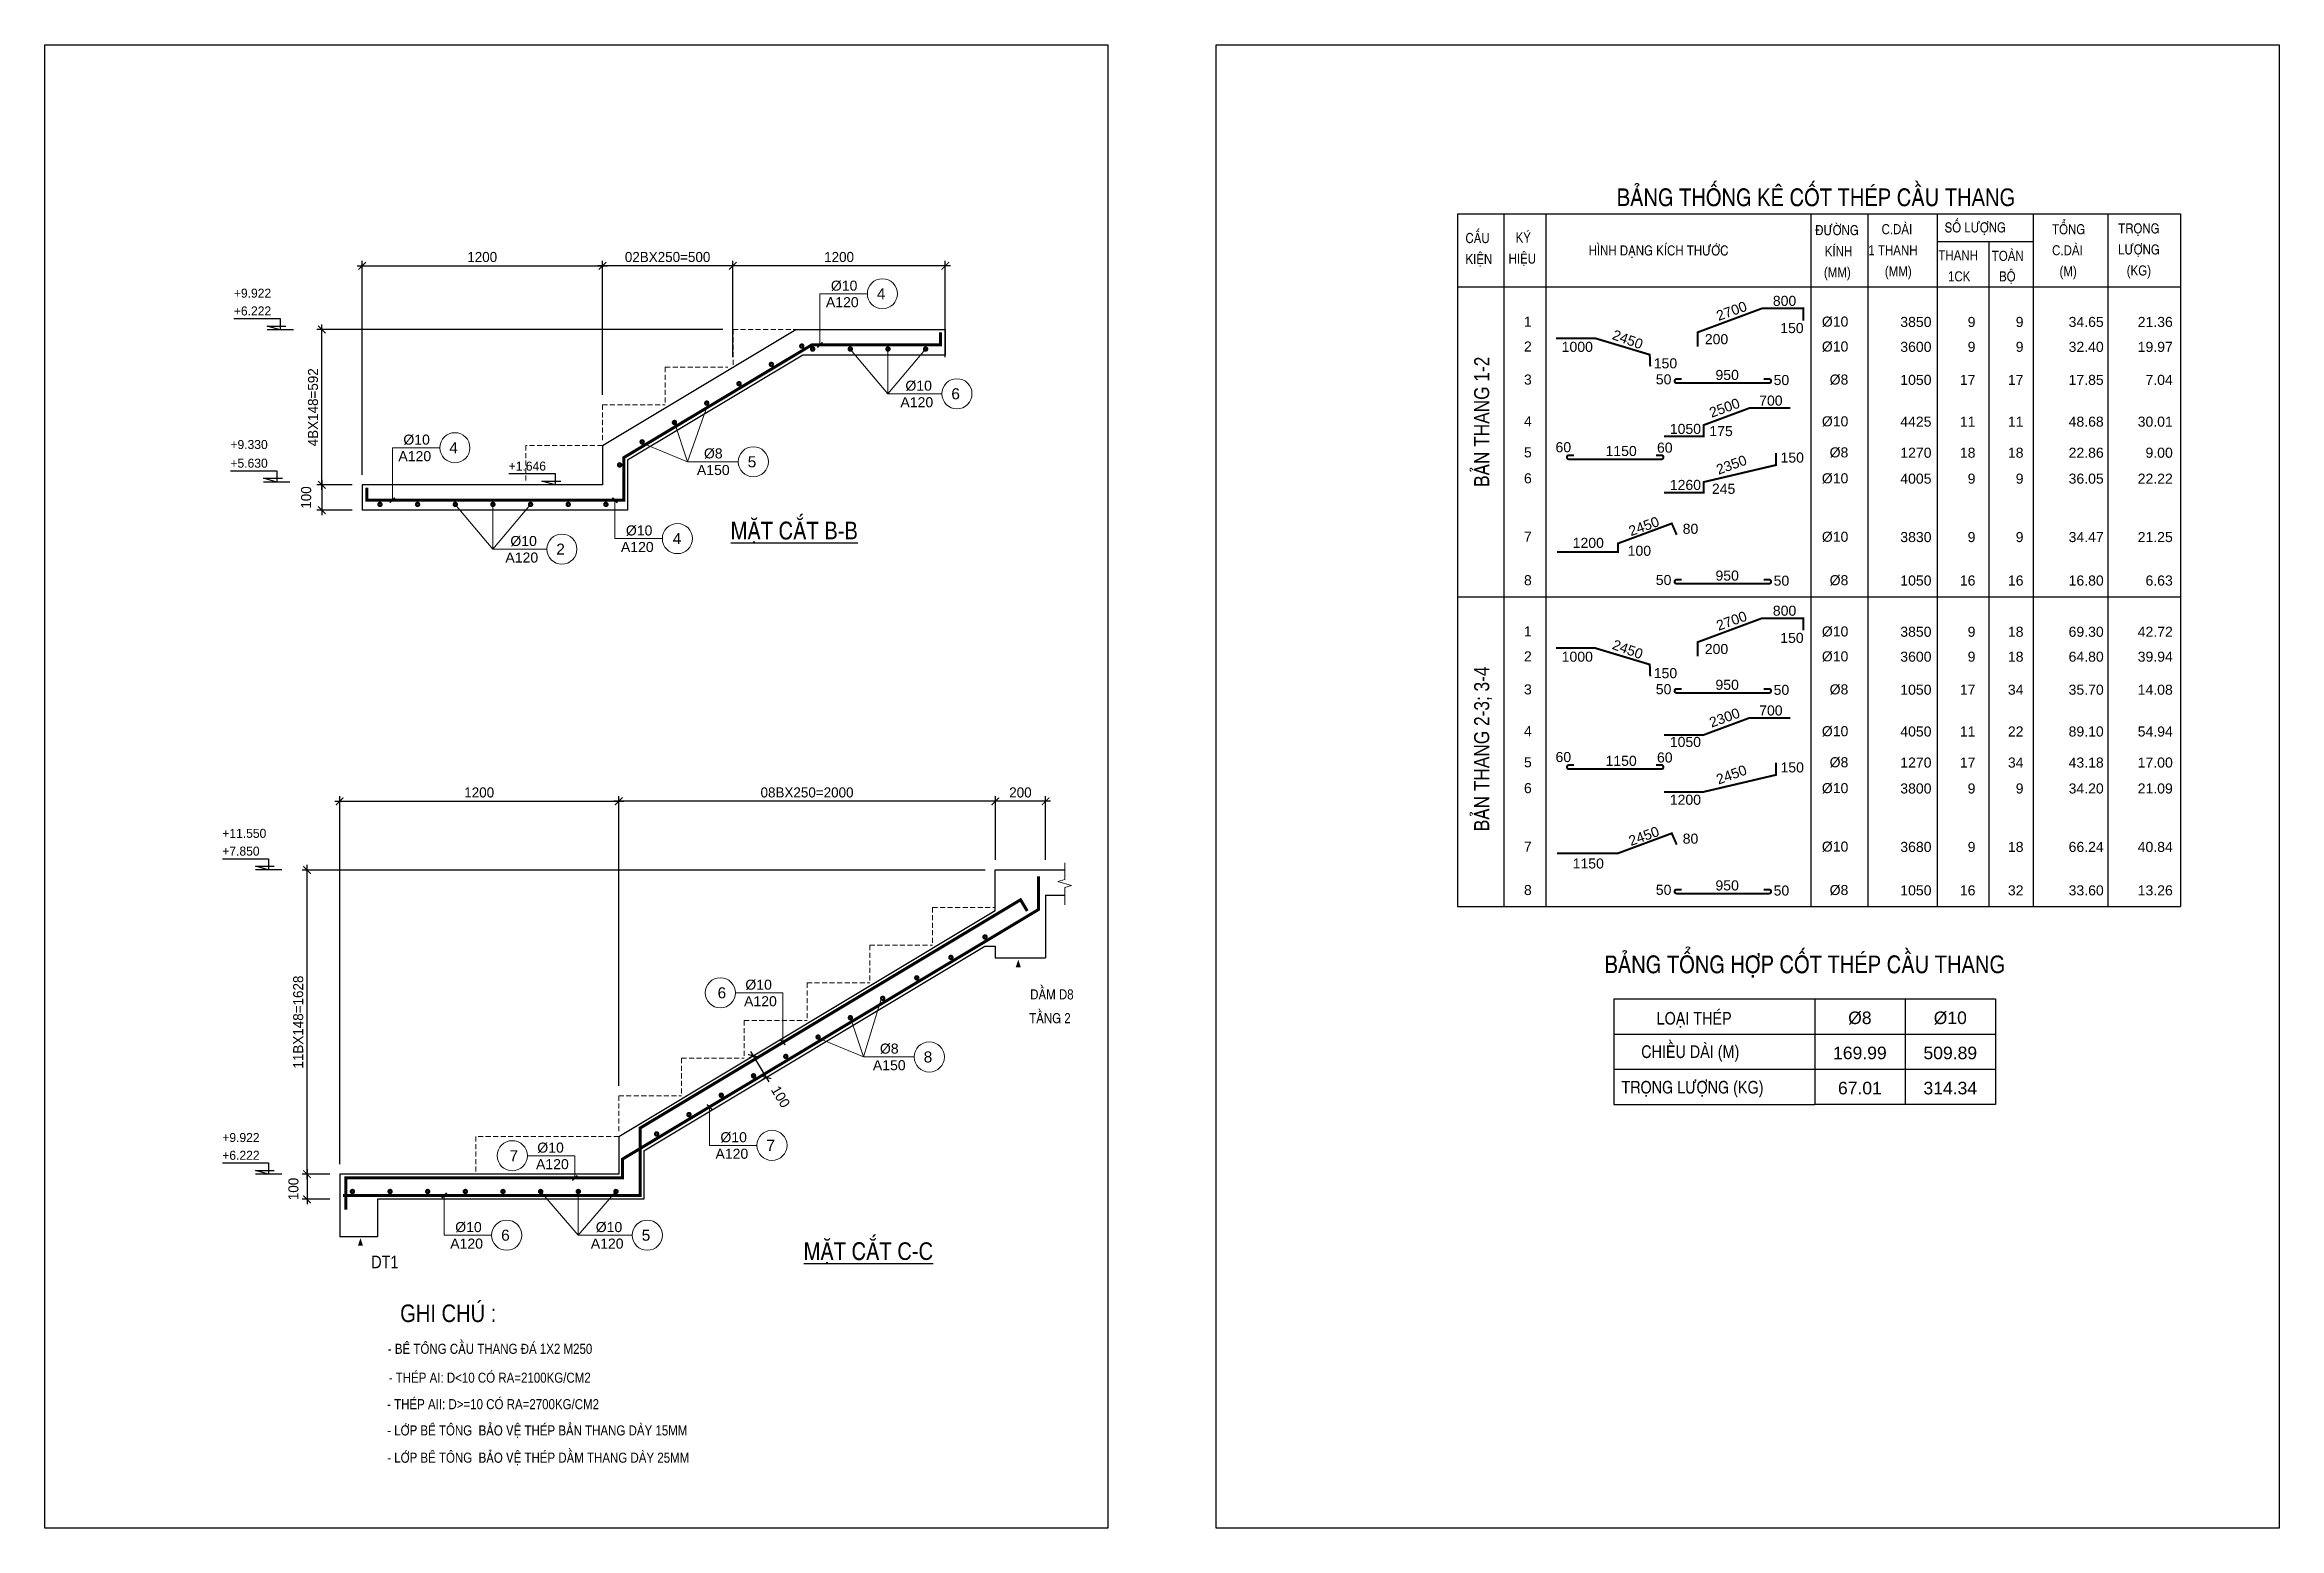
# Model space of a CAD drawing. Header units: millimetres. Extents: x -559287 to -299624, y 2351330 to 2655682.
# Drawn here: x -452143 to -407640, y 2351330 to 2380879 of the extents above; entities that cross this region are included whole.
import ezdxf
from ezdxf.enums import TextEntityAlignment as Align

# ---------------------------------------------------------------- set-up
doc = ezdxf.new("R2010")
doc.units = ezdxf.units.MM
doc.header["$LTSCALE"] = 10
doc.linetypes.add('HIDDENX2', pattern=[0.75, 0.5, -0.25])
doc.layers.get('0').update_dxf_attribs({"lineweight": 20})
doc.layers.get('Defpoints').update_dxf_attribs({"lineweight": 20})
for name, color, linetype, lineweight in [('Dim', 251, 'Continuous', 15), ('Net khuat', 76, 'HIDDENX2', 15), ('Net manh', 8, 'Continuous', 13), ('Net thay', 4, 'Continuous', 25), ('Text', 54, 'Continuous', 25), ('Thep dai', 2, 'Continuous', 50), ('Thep doc', 140, 'Continuous', 60), ('TKTHEP', 54, 'Continuous', 25)]:
    doc.layers.add(name, color=color, linetype=linetype, lineweight=lineweight)
doc.layers.add('ththep', color=3, linetype='Continuous')
doc.styles.add('IN-NHO', font='VHELVEN.TTF', dxfattribs={"height": 200})
doc.styles.add('NGHIA5', font='arial_0.ttf', dxfattribs={"height": 180})
doc.styles.get("Standard").update_dxf_attribs({"font": 'nghia5.shx', "height": 200})
doc.styles.add('STYLE1-S1', font='VHARIALN.TTF')
doc.dimstyles.new('dim20', dxfattribs={"dimscale": 100, "dimtxt": 200, "dimasz": 1.5, "dimexe": 1, "dimexo": 2, "dimgap": 0.75, "dimtad": 1, "dimdec": 0, "dimlfac": 0.2, "dimzin": 0, "dimdsep": 46, "dimtxsty": 'Standard', "dimblk1": 'ARCHTICK', "dimblk2": 'ARCHTICK', "dimsah": 1, "dimcen": 0.09, "dimdle": 1, "dimclrd": 256, "dimclre": 256, "dimclrt": 54, "dimadec": 0, "dimazin": 0, "dimtfac": 1, "dimtdec": 0, "dimtofl": 0, "dimtmove": 2, "dimatfit": 3, "dimfxl": 0, "dimtolj": 1, "dimtzin": 0, "dimarcsym": 0})

msp = doc.modelspace()

# ---------------------------------------------------------------- texts
at = {"layer": 'Text', "style": 'STYLE1-S1'}
for s, p in [('B¶NG thèng kª cèt THÐP CÇU THANG', (-412899.8, 2377664.9)), ('B¶NG tæng hîp cèt THÐP cÇu thang', (-413100.4, 2362387.5))]:
    msp.add_text(s, height=350, dxfattribs=at).set_placement(p, align=Align.RIGHT)
at = {"layer": 'Text', "ltscale": 3, "style": 'NGHIA5'}
for s, p in [('%%C10', (-436222.1, 2375979.6, 38210.7)), ('A120', (-436258.8, 2375650.2, 38210.7)), ('A120', (-434774.8, 2373658, 38210.7)), ('%%C10', (-434738.1, 2373987.5, 38210.7)), ('%%C10', (-444736.4, 2372913.2, 38136.3)), ('A120', (-444773.1, 2372583.7, 38136.3)), ('A150', (-438827.9, 2372307.5)), ('%%C8', (-438827.9, 2372638.5)), ('%%C10', (-440304.8, 2371103.9, 38136.3)), ('A120', (-442642.2, 2370564.1, 38136.3)), ('%%C10', (-442605.5, 2370893.6, 38136.3)), ('A120', (-440341.5, 2370774.4, 38136.3)), ('%%C10', (-437925.5, 2362057)), ('A120', (-437888.8, 2361727.5)), ('%%C8', (-435323.5, 2360784.1, 38136.3)), ('A150', (-435323.5, 2360453.1, 38136.3)), ('%%C10', (-438421.8, 2359019.1, 38136.3)), ('A120', (-442032.3, 2358482.4)), ('%%C10', (-442069, 2358811.9)), ('A120', (-438458.5, 2358689.6, 38136.3)), ('%%C10', (-443704, 2357229.6, 38136.3)), ('%%C10', (-440904.7, 2357229.6, 38136.3)), ('A120', (-443740.7, 2356900.1, 38136.3)), ('A120', (-440941.4, 2356900.1, 38136.3))]:
    msp.add_text(s, height=200, dxfattribs=at).set_placement(p, align=Align.CENTER)
at = {"layer": 'Text', "style": 'IN-NHO'}
for s, p in [('4', (-435485.8, 2375917.6, 38210.7)), ('6', (-434001.8, 2373925.5, 38210.7)), ('4', (-444000.1, 2372851.2, 38136.3)), ('5', (-438056.6, 2372571.5)), ('4', (-439550.1, 2371041.9, 38136.3)), ('2', (-441869.2, 2370831.6, 38136.3)), ('6', (-438657.3, 2361995)), ('8', (-434552.2, 2360717.1, 38136.3)), ('7', (-442800.8, 2358749.9)), ('7', (-437685.5, 2358957.1, 38136.3)), ('6', (-442967.7, 2357167.6, 38136.3)), ('5', (-440168.4, 2357167.6, 38136.3))]:
    msp.add_text(s, height=220, dxfattribs=at).set_placement(p, align=Align.MIDDLE_CENTER)
at = {"layer": 'Text', "style": 'STYLE1-S1'}
for s, p in [('b¶n thang 1-2', (-423375.1, 2374664.5)), ('b¶n thang 2-3; 3-4', (-423375.1, 2368493.5))]:
    msp.add_text(s, height=300, rotation=90, dxfattribs=at).set_placement(p, align=Align.RIGHT)
for s, height, p in [('%%UmÆt c¾t b-b', 350, (-438481.9, 2371026.9, -38136.3)), ('%%UmÆt c¾t c-c', 350, (-437028.2, 2356674.8, -38136.3)), ('dt1', 250, (-445639.6, 2356509.8, 38136.3)), ('ghi chó :', 350, (-445064.3, 2355437.1, -38136.3))]:
    msp.add_text(s, height=height, dxfattribs=at).set_placement(p)
at = {"layer": 'Text', "ltscale": 3, "style": 'STYLE1-S1'}
for s, p in [('dÇm d8', (-432516.2, 2361863.8)), ('tÇng 2', (-432536.2, 2361390.3)), ('- bª t«ng cÇu thang §¸ 1x2 m250', (-445309.4, 2354804.5)), ('- thÐp ai: d<10 cã rA=2100kg/cm2', (-445292.6, 2354229.6)), ('- thÐp aii: d>=10 cã rA=2700kg/cm2', (-445324.3, 2353702.2)), ('- líp bª t«ng  b¶o vÖ thÐp b¶n thang dµy 15mm', (-445321.6, 2353179.4)), ('- líp bª t«ng  b¶o vÖ thÐp dÇm thang dµy 25mm', (-445321.6, 2352636.3))]:
    msp.add_text(s, height=200, dxfattribs=at).set_placement(p)
at = {"layer": 'ththep', "style": 'STYLE1-S1'}
for s, p in [('lo¹i thÐp', (-420040.4, 2361362.7)), ('chiÒu dµi (M)', (-420347.6, 2360698.3)), ('träng l\xadîng (kG)', (-420742.4, 2359990))]:
    msp.add_text(s, height=250, dxfattribs=at).set_placement(p)
at = {"layer": 'ththep', "style": 'NGHIA5'}
for s, p in [('%%c8', (-415993, 2361372.6)), ('%%c10', (-414193, 2361372.6)), ('169.99', (-415993, 2360672.6)), ('509.89', (-414193, 2360672.6)), ('67.01', (-415993, 2359972.6)), ('314.34', (-414193, 2359972.6))]:
    msp.add_text(s, height=250, dxfattribs=at).set_placement(p, align=Align.CENTER)
at = {"layer": 'TKTHEP', "style": 'STYLE1-S1'}
for s, p in [('sè l\xadîng', (-414306.8, 2377139.9)), ('tæng', (-412165.7, 2377103.4)), ('cÊu', (-423848.6, 2376928.2)), ('ký', (-422850.5, 2376938.8)), ('h×nh d¹ng kÝch th\xadíc', (-421396.7, 2376680.7)), ('®\xadêng', (-416882.3, 2377085.2)), ('kÝnh', (-416692.8, 2376666.2)), ('c.dµi', (-415561.6, 2377104.4)), ('c.dµi', (-412165.7, 2376684.4)), ('träng', (-410849.2, 2377119.8)), ('l\xadîng', (-410849.2, 2376700.8)), ('kiÖn', (-423848.6, 2376509.1)), ('hiÖu', (-422989.1, 2376519.7)), ('1 thanh', (-415825.3, 2376685.3)), ('(mm)', (-415495.7, 2376266.3)), ('thanh', (-414430.4, 2376583.9)), ('toµn', (-413366.4, 2376573)), ('(m)', (-412017.4, 2376265.3)), ('(kg)', (-410679.1, 2376281.8)), ('(mm)', (-416709.2, 2376247.1)), ('1ck', (-414238.2, 2376164.8)), ('bé', (-413222.2, 2376164.3))]:
    msp.add_text(s, height=200, dxfattribs=at).set_placement(p)

# ---------------------------------------------------------------- blocks, each defined once
blk = doc.blocks.new('NGHIA_THKE')
at = {"layer": 'TKTHEP', "style": 'NGHIA5'}
blk.add_attdef('SHT', text='', height=250, dxfattribs=at).set_placement((-7979, 0), align=Align.CENTER)
for tag, p in [('KT1', (-6747, 220)), ('KT2', (-5931, 212)), ('KT3', (-4910, 212)), ('KT4', (-3927, 212)), ('KT5', (-2978, 212)), ('KT6', (-2066, 212)), ('KT7', (-1094, 212)), ('DK', (0, 0)), ('CD1T', (2069, -8)), ('1T', (3164, -8)), ('TST', (4360, -8)), ('TCD', (6357, -8)), ('TL', (8076, -8)), ('KT8', (-6747, -258)), ('KT9', (-5931, -266)), ('KT10', (-4910, -266)), ('KT11', (-3927, -266)), ('KT12', (-2978, -266)), ('KT13', (-2066, -266)), ('KT14', (-1094, -266))]:
    blk.add_attdef(tag, text='', height=250, dxfattribs=at).set_placement(p, align=Align.RIGHT)
blk = doc.blocks.new('_ARCHTICK')
at = {"color": 0, "linetype": 'ByBlock', "const_width": 0.15}
blk.add_lwpolyline([(-0.5, -0.5), (0.5, 0.5)], dxfattribs=at)
blk = doc.blocks.new('*D746')
at = {"layer": 'Defpoints', "color": 0, "ltscale": 3, "transparency": 16777216}
for p in [(-446624, 2375204), (-438435, 2375204, -38062), (-445823, 2372110, -38136)]:
    blk.add_point(p, dxfattribs=at)
at = {"layer": 'Dim', "lineweight": -2, "ltscale": 3, "transparency": 16777216}
for p, q in [((-438635, 2375204), (-446724, 2375204)), ((-446624, 2372010), (-446624, 2375304)), ((-446023, 2372110), (-446724, 2372110))]:
    blk.add_line(p, q, dxfattribs=at)
at = {"layer": 'Dim', "lineweight": -2, "ltscale": 3, "transparency": 16777216, "xscale": 150, "yscale": 150, "zscale": 150}
for p, rotation in [((-446624, 2375204), 90), ((-446624, 2372110), 270)]:
    blk.add_blockref('_ARCHTICK', p, dxfattribs=dict(at, rotation=rotation))
at = {"layer": 'Dim', "color": 54, "ltscale": 3, "transparency": 16777216, "insert": (-446799, 2373657), "char_height": 200, "attachment_point": 5, "rotation": 90}
blk.add_mtext('\\A1;4BX148=592', dxfattribs=at)
blk = doc.blocks.new('*D747')
at = {"layer": 'Defpoints', "color": 0, "transparency": 16777216}
for p in [(-441037, 2376474), (-438439, 2374454, -76273), (-441037, 2373704, -76273)]:
    blk.add_point(p, dxfattribs=at)
at = {"layer": 'Dim', "lineweight": -2, "transparency": 16777216}
for p, q in [((-438339, 2376474), (-441137, 2376474)), ((-441037, 2373904), (-441037, 2376574)), ((-438439, 2374654), (-438439, 2376574))]:
    blk.add_line(p, q, dxfattribs=at)
at = {"layer": 'Dim', "lineweight": -2, "transparency": 16777216, "xscale": 150, "yscale": 150, "zscale": 150, "rotation": 180}
blk.add_blockref('_ARCHTICK', (-441037, 2376474), dxfattribs=at)
at = {"layer": 'Dim', "lineweight": -2, "transparency": 16777216, "xscale": 150, "yscale": 150, "zscale": 150}
blk.add_blockref('_ARCHTICK', (-438439, 2376474), dxfattribs=at)
at = {"layer": 'Dim', "color": 54, "transparency": 16777216, "insert": (-439738, 2376649), "char_height": 200, "attachment_point": 5}
blk.add_mtext('\\A1;02BX250=500', dxfattribs=at)
blk = doc.blocks.new('*D748')
at = {"layer": 'Defpoints', "color": 0, "transparency": 16777216}
for p in [(-441037, 2376474), (-441037, 2373704, -76273), (-445823, 2372110, -76273)]:
    blk.add_point(p, dxfattribs=at)
at = {"layer": 'Dim', "lineweight": -2, "transparency": 16777216}
for p, q in [((-445923, 2376474), (-440937, 2376474)), ((-445823, 2372310), (-445823, 2376574)), ((-441037, 2373904), (-441037, 2376574))]:
    blk.add_line(p, q, dxfattribs=at)
at = {"layer": 'Dim', "lineweight": -2, "transparency": 16777216, "xscale": 150, "yscale": 150, "zscale": 150, "rotation": 180}
blk.add_blockref('_ARCHTICK', (-445823, 2376474), dxfattribs=at)
at = {"layer": 'Dim', "lineweight": -2, "transparency": 16777216, "xscale": 150, "yscale": 150, "zscale": 150}
blk.add_blockref('_ARCHTICK', (-441037, 2376474), dxfattribs=at)
at = {"layer": 'Dim', "color": 54, "transparency": 16777216, "insert": (-443430, 2376649), "char_height": 200, "attachment_point": 5}
blk.add_mtext('\\A1;1200', dxfattribs=at)
blk = doc.blocks.new('*D749')
at = {"layer": 'Defpoints', "color": 0, "transparency": 16777216}
for p in [(-438439, 2376474), (-438439, 2374454, -76347), (-434207, 2374454)]:
    blk.add_point(p, dxfattribs=at)
at = {"layer": 'Dim', "lineweight": -2, "transparency": 16777216}
for p, q in [((-434107, 2376474), (-438539, 2376474)), ((-438439, 2374654), (-438439, 2376574)), ((-434207, 2374654), (-434207, 2376574))]:
    blk.add_line(p, q, dxfattribs=at)
at = {"layer": 'Dim', "lineweight": -2, "transparency": 16777216, "xscale": 150, "yscale": 150, "zscale": 150, "rotation": 180}
blk.add_blockref('_ARCHTICK', (-438439, 2376474), dxfattribs=at)
at = {"layer": 'Dim', "lineweight": -2, "transparency": 16777216, "xscale": 150, "yscale": 150, "zscale": 150}
blk.add_blockref('_ARCHTICK', (-434207, 2376474), dxfattribs=at)
at = {"layer": 'Dim', "color": 54, "transparency": 16777216, "insert": (-436323, 2376649), "char_height": 200, "attachment_point": 5}
blk.add_mtext('\\A1;1200', dxfattribs=at)
blk = doc.blocks.new('A$C17747A8B')
blk.add_line((0, 0), (525, 0))
blk.add_lwpolyline([(1183, 225), (263, 225), (263, 0), (525, 75), (150, 75)])
at = {"layer": 'Text'}
blk.add_attdef('+3.900', (183, 286), '', height=180, dxfattribs=at)
blk = doc.blocks.new('*D750')
at = {"layer": 'Defpoints', "color": 0, "ltscale": 3, "transparency": 16777216}
for p in [(-445823, 2372110), (-446624, 2371610), (-445823, 2371610)]:
    blk.add_point(p, dxfattribs=at)
at = {"layer": 'Dim', "lineweight": -2, "ltscale": 3, "transparency": 16777216}
for p, q in [((-446023, 2372110), (-446724, 2372110)), ((-446624, 2372210), (-446624, 2371510)), ((-446023, 2371610), (-446724, 2371610))]:
    blk.add_line(p, q, dxfattribs=at)
at = {"layer": 'Dim', "lineweight": -2, "ltscale": 3, "transparency": 16777216, "xscale": 150, "yscale": 150, "zscale": 150}
for p, rotation in [((-446624, 2372110), 90), ((-446624, 2371610), 270)]:
    blk.add_blockref('_ARCHTICK', p, dxfattribs=dict(at, rotation=rotation))
at = {"layer": 'Dim', "color": 54, "ltscale": 3, "transparency": 16777216, "insert": (-446936, 2371860), "char_height": 200, "attachment_point": 5, "rotation": 90}
blk.add_mtext('\\A1;100', dxfattribs=at)
blk = doc.blocks.new('*D751')
at = {"layer": 'Defpoints', "color": 0, "ltscale": 3, "transparency": 16777216}
for p in [(-446919, 2364441), (-433211, 2364441, -38136), (-446268, 2358383, -76273)]:
    blk.add_point(p, dxfattribs=at)
at = {"layer": 'Dim', "lineweight": -2, "ltscale": 3, "transparency": 16777216}
for p, q in [((-446919, 2358283), (-446919, 2364541)), ((-433411, 2364441), (-447019, 2364441)), ((-446468, 2358383), (-447019, 2358383))]:
    blk.add_line(p, q, dxfattribs=at)
at = {"layer": 'Dim', "lineweight": -2, "ltscale": 3, "transparency": 16777216, "xscale": 150, "yscale": 150, "zscale": 150}
for p, rotation in [((-446919, 2364441), 90), ((-446919, 2358383), 270)]:
    blk.add_blockref('_ARCHTICK', p, dxfattribs=dict(at, rotation=rotation))
at = {"layer": 'Dim', "color": 54, "ltscale": 3, "transparency": 16777216, "insert": (-447094, 2361412), "char_height": 200, "attachment_point": 5, "rotation": 90}
blk.add_mtext('\\A1;11BX148=1628', dxfattribs=at)
blk = doc.blocks.new('*D752')
at = {"layer": 'Defpoints', "color": 0, "transparency": 16777216}
for p in [(-440711, 2365810), (-433211, 2364441, -76273), (-440711, 2359941, -76273)]:
    blk.add_point(p, dxfattribs=at)
at = {"layer": 'Dim', "lineweight": -2, "transparency": 16777216}
for p, q in [((-433111, 2365810), (-440811, 2365810)), ((-440711, 2360141), (-440711, 2365910)), ((-433211, 2364641), (-433211, 2365910))]:
    blk.add_line(p, q, dxfattribs=at)
at = {"layer": 'Dim', "lineweight": -2, "transparency": 16777216, "xscale": 150, "yscale": 150, "zscale": 150, "rotation": 180}
blk.add_blockref('_ARCHTICK', (-440711, 2365810), dxfattribs=at)
at = {"layer": 'Dim', "lineweight": -2, "transparency": 16777216, "xscale": 150, "yscale": 150, "zscale": 150}
blk.add_blockref('_ARCHTICK', (-433211, 2365810), dxfattribs=at)
at = {"layer": 'Dim', "color": 54, "transparency": 16777216, "insert": (-436961, 2365985), "char_height": 200, "attachment_point": 5}
blk.add_mtext('\\A1;08BX250=2000', dxfattribs=at)
blk = doc.blocks.new('*D753')
at = {"layer": 'Defpoints', "color": 0, "transparency": 16777216}
for p in [(-433211, 2365810), (-433211, 2364441, -76273), (-432211, 2364441, -76273)]:
    blk.add_point(p, dxfattribs=at)
at = {"layer": 'Dim', "lineweight": -2, "transparency": 16777216}
for p, q in [((-432111, 2365810), (-433311, 2365810)), ((-433211, 2364641), (-433211, 2365910)), ((-432211, 2364641), (-432211, 2365910))]:
    blk.add_line(p, q, dxfattribs=at)
at = {"layer": 'Dim', "lineweight": -2, "transparency": 16777216, "xscale": 150, "yscale": 150, "zscale": 150, "rotation": 180}
blk.add_blockref('_ARCHTICK', (-433211, 2365810), dxfattribs=at)
at = {"layer": 'Dim', "lineweight": -2, "transparency": 16777216, "xscale": 150, "yscale": 150, "zscale": 150}
blk.add_blockref('_ARCHTICK', (-432211, 2365810), dxfattribs=at)
at = {"layer": 'Dim', "color": 54, "transparency": 16777216, "insert": (-432711, 2365985), "char_height": 200, "attachment_point": 5}
blk.add_mtext('\\A1;200', dxfattribs=at)
blk = doc.blocks.new('*D754')
at = {"layer": 'Defpoints', "color": 0, "transparency": 16777216}
for p in [(-437898, 2360821), (-437777, 2360311), (-437641, 2360393)]:
    blk.add_point(p, dxfattribs=at)
at = {"layer": 'Net manh', "lineweight": -2, "transparency": 16777216}
for p, q in [((-438069, 2360718), (-438120, 2360688)), ((-438086, 2360825), (-437725, 2360225)), ((-437812, 2360290), (-437863, 2360259))]:
    blk.add_line(p, q, dxfattribs=at)
at = {"layer": 'Net manh', "lineweight": -2, "transparency": 16777216, "xscale": 150, "yscale": 150, "zscale": 150}
for p, rotation in [((-438034, 2360740), 120.9637565320529), ((-437777, 2360311), 300.9637565320529)]:
    blk.add_blockref('_ARCHTICK', p, dxfattribs=dict(at, rotation=rotation))
at = {"layer": 'Net manh', "color": 54, "transparency": 16777216, "insert": (-437488, 2359925), "char_height": 200, "attachment_point": 5, "rotation": 300.9638}
blk.add_mtext('\\A1;100', dxfattribs=at)
blk = doc.blocks.new('*D755')
at = {"layer": 'Defpoints', "color": 0, "transparency": 16777216}
for p in [(-440711, 2365810), (-440711, 2359941, -76273), (-446268, 2358383, -114409)]:
    blk.add_point(p, dxfattribs=at)
at = {"layer": 'Dim', "lineweight": -2, "transparency": 16777216}
for p, q in [((-446368, 2365810), (-440611, 2365810)), ((-446268, 2358583), (-446268, 2365910)), ((-440711, 2360141), (-440711, 2365910))]:
    blk.add_line(p, q, dxfattribs=at)
at = {"layer": 'Dim', "lineweight": -2, "transparency": 16777216, "xscale": 150, "yscale": 150, "zscale": 150, "rotation": 180}
blk.add_blockref('_ARCHTICK', (-446268, 2365810), dxfattribs=at)
at = {"layer": 'Dim', "lineweight": -2, "transparency": 16777216, "xscale": 150, "yscale": 150, "zscale": 150}
blk.add_blockref('_ARCHTICK', (-440711, 2365810), dxfattribs=at)
at = {"layer": 'Dim', "color": 54, "transparency": 16777216, "insert": (-443490, 2365985), "char_height": 200, "attachment_point": 5}
blk.add_mtext('\\A1;1200', dxfattribs=at)
blk = doc.blocks.new('*D756')
at = {"layer": 'Defpoints', "color": 0, "ltscale": 3, "transparency": 16777216}
for p in [(-446268, 2358383, -38136), (-446919, 2357883), (-446268, 2357883)]:
    blk.add_point(p, dxfattribs=at)
at = {"layer": 'Dim', "lineweight": -2, "ltscale": 3, "transparency": 16777216}
for p, q in [((-446468, 2358383), (-447019, 2358383)), ((-446919, 2358483), (-446919, 2357783)), ((-446468, 2357883), (-447019, 2357883))]:
    blk.add_line(p, q, dxfattribs=at)
at = {"layer": 'Dim', "lineweight": -2, "ltscale": 3, "transparency": 16777216, "xscale": 150, "yscale": 150, "zscale": 150}
for p, rotation in [((-446919, 2358383), 90), ((-446919, 2357883), 270)]:
    blk.add_blockref('_ARCHTICK', p, dxfattribs=dict(at, rotation=rotation))
at = {"layer": 'Dim', "color": 54, "ltscale": 3, "transparency": 16777216, "insert": (-447189, 2358088), "char_height": 200, "attachment_point": 5, "rotation": 90}
blk.add_mtext('\\A1;100', dxfattribs=at)

# ---------------------------------------------------------------- dimensions: what is measured, and where the dimension line sits
at = {"layer": 'Dim'}
for base, p1, p2, picture, middle in [((-441036.5, 2376473.7, 114408.9), (-445822.9, 2372109.8, 38136.3), (-441036.5, 2373703.7, 38136.3), '*D748', (-443429.7, 2376648.7, 114408.9)), ((-440711.4, 2365810.1, 114408.9), (-446268.4, 2358383.2), (-440711.4, 2359941.5, 38136.3), '*D755', (-443489.9, 2365985.1, 114408.9))]:
    dim = msp.add_linear_dim(base=base, p1=p1, p2=p2, text='1200', dimstyle='dim20', dxfattribs=at)
    dim.commit()
    dim.dimension.update_dxf_attribs({"geometry": picture, "text_midpoint": middle})
for base, p1, p2, text, picture, middle in [((-441036.5, 2376473.7, 114408.9), (-438439.4, 2374453.7, 38136.3), (-441036.5, 2373703.7, 38136.3), '02BX250=500', '*D747', (-439738, 2376648.7, 114408.9)), ((-438439.4, 2376473.7, 114483.3), (-434207.1, 2374453.7, 114483.3), (-438439.4, 2374453.7, 38136.3), '1200', '*D749', (-436323.2, 2376648.7, 114483.3)), ((-440711.4, 2365810.1, 114408.9), (-433211.4, 2364441.5, 38136.3), (-440711.4, 2359941.5, 38136.3), '08BX250=2000', '*D752', (-436961.4, 2365985.1, 114408.9))]:
    dim = msp.add_linear_dim(base=base, p1=p1, p2=p2, angle=180, text=text, dimstyle='dim20', dxfattribs=at)
    dim.commit()
    dim.dimension.update_dxf_attribs({"geometry": picture, "text_midpoint": middle})
at = {"layer": 'Dim', "ltscale": 3}
for base, p1, p2, text, picture, middle in [((-446623.8, 2375203.7, 76272.6), (-445822.9, 2372109.8, 38136.3), (-438435.2, 2375203.7, 38210.7), '4BX148=592', '*D746', (-446798.8, 2373656.8, 76272.6)), ((-446919.4, 2364441.5, 76272.6), (-446268.4, 2358383.2), (-433211.4, 2364441.5, 38136.3), '11BX148=1628', '*D751', (-447094.4, 2361412.3, 76272.6))]:
    dim = msp.add_linear_dim(base=base, p1=p1, p2=p2, angle=90, text=text, dimstyle='dim20', dxfattribs=at)
    dim.commit()
    dim.dimension.update_dxf_attribs({"geometry": picture, "text_midpoint": middle})
dim = msp.add_linear_dim(base=(-446623.8, 2371609.8, 38136.3), p1=(-445822.9, 2372109.8, 38136.3), p2=(-445822.9, 2371609.8, 38136.3), angle=90, dimstyle='dim20', dxfattribs=at)
dim.commit()
dim.dimension.update_dxf_attribs({"geometry": '*D750', "text_midpoint": (-446936.3, 2371859.8, 38136.3)})
at = {"layer": 'Dim'}
dim = msp.add_linear_dim(base=(-433211.4, 2365810.1, 114408.9), p1=(-432211.4, 2364441.5, 38136.3), p2=(-433211.4, 2364441.5, 38136.3), angle=180, dimstyle='dim20', dxfattribs=at)
dim.commit()
dim.dimension.update_dxf_attribs({"geometry": '*D753', "text_midpoint": (-432711.4, 2365985.1, 114408.9)})
at = {"layer": 'Dim', "ltscale": 3}
dim = msp.add_linear_dim(base=(-446919.4, 2357883.2, 38136.3), p1=(-446268.4, 2358383.2), p2=(-446268.4, 2357883.2, 38136.3), angle=90, text='100', dimstyle='dim20', dxfattribs=at)
dim.commit()
dim.dimension.update_dxf_attribs({"geometry": '*D756', "text_midpoint": (-447189.2, 2358087.7, 38136.3), "dimtype": 160})
at = {"layer": 'Net manh'}
dim = msp.add_linear_dim(base=(-437776.9, 2360310.8, 38136.3), p1=(-437897.8, 2360821.4, 38136.3), p2=(-437640.6, 2360392.6, 38136.3), angle=300.96376, dimstyle='dim20', dxfattribs=at)
dim.commit()
dim.dimension.update_dxf_attribs({"geometry": '*D754', "text_midpoint": (-437488.2, 2359925.1, 38136.3), "dimtype": 161})

# ---------------------------------------------------------------- linework, layer by layer
at = {"layer": 'Net khuat', "ltscale": 20}
for p, q in [((-438435.2, 2375203.7, 38210.7), (-437185.2, 2375203.7, 38210.7)), ((-438435.2, 2375203.7, 38210.7), (-438435.2, 2374453.7, 38210.7)), ((-439786.5, 2374453.7, 38136.3), (-438536.5, 2374453.7, 38136.3)), ((-439786.5, 2374453.7, 38136.3), (-439786.5, 2373703.7, 38136.3)), ((-441036.5, 2373703.7, 38136.3), (-439786.5, 2373703.7, 38136.3)), ((-441036.5, 2373703.7, 38136.3), (-441036.5, 2372953.7, 38136.3)), ((-441036.5, 2372895.4, 38136.3), (-442564.6, 2372895.4, 38136.3)), ((-442564.6, 2372895.4, 38136.3), (-442564.6, 2372145.4, 38136.3)), ((-434461.4, 2363691.5, 38136.3), (-433211.4, 2363691.5, 38136.3)), ((-434461.4, 2363691.5, 38136.3), (-434461.4, 2362941.5, 38136.3)), ((-435711.4, 2362941.5, 38136.3), (-434461.4, 2362941.5, 38136.3)), ((-435711.4, 2362941.5, 38136.3), (-435711.4, 2362191.5, 38136.3)), ((-436961.4, 2362191.5, 38136.3), (-435711.4, 2362191.5, 38136.3)), ((-436961.4, 2362191.5, 38136.3), (-436961.4, 2361441.5, 38136.3)), ((-438211.4, 2361441.5, 38136.3), (-436961.4, 2361441.5, 38136.3)), ((-438211.4, 2361441.5, 38136.3), (-438211.4, 2360691.5, 38136.3)), ((-439461.4, 2360691.5, 38136.3), (-438211.4, 2360691.5, 38136.3)), ((-439461.4, 2360691.5, 38136.3), (-439461.4, 2359941.5, 38136.3)), ((-440711.4, 2359941.5, 38136.3), (-439461.4, 2359941.5, 38136.3)), ((-440711.4, 2359941.5, 38136.3), (-440711.4, 2359191.5, 38136.3)), ((-440711.4, 2359133.2, 38136.3), (-443559.6, 2359133.2, 38136.3)), ((-443559.6, 2359133.2, 38136.3), (-443559.6, 2358383.2, 38136.3))]:
    msp.add_line(p, q, dxfattribs=at)
at = {"layer": 'Net manh'}
for points, elevation in [([(-436705.5, 2374900), (-436705.5, 2375917.6), (-435760, 2375917.6)], 38210.7), ([(-436099.5, 2374816.4), (-435349.5, 2373925.5), (-434276, 2373925.5)], 38210.7), ([(-435349.5, 2374816.4), (-435349.5, 2373925.5), (-434276, 2373925.5)], 38210.7), ([(-434599.5, 2374816.4), (-435349.5, 2373925.5), (-434276, 2373925.5)], 38210.7), ([(-445219.9, 2371806.1), (-445219.9, 2372851.2), (-444274.3, 2372851.2)], 38136.3), ([(-443966.8, 2371722.5), (-443216.8, 2370831.6), (-442143.4, 2370831.6)], 38136.3), ([(-443216.8, 2371722.5), (-443216.8, 2370831.6), (-442143.4, 2370831.6)], 38136.3), ([(-442466.8, 2371722.5), (-443216.8, 2370831.6), (-442143.4, 2370831.6)], 38136.3), ([(-440788.2, 2371806.1), (-440788.2, 2371041.9), (-439842.7, 2371041.9)], 38136.3), ([(-435473.8, 2361915.8), (-435839.1, 2360717.1), (-434826.4, 2360717.1)], 38136.3), ([(-436097.5, 2361499.2), (-435839.1, 2360717.1), (-434826.4, 2360717.1)], 38136.3), ([(-436721.1, 2361082.6), (-435839.1, 2360717.1), (-434826.4, 2360717.1)], 38136.3), ([(-438905.2, 2359721.3), (-438905.2, 2358957.1), (-437959.7, 2358957.1)], 38136.3), ([(-444187.4, 2357958.2), (-444187.4, 2357167.6), (-443241.9, 2357167.6)], 38136.3), ([(-442266, 2358037.8), (-441516, 2357167.6), (-440442.6, 2357167.6)], 38136.3), ([(-441516, 2358037.8), (-441516, 2357167.6), (-440442.6, 2357167.6)], 38136.3), ([(-440766, 2358037.8), (-441516, 2357167.6), (-440442.6, 2357167.6)], 38136.3)]:
    msp.add_lwpolyline(points, dxfattribs=dict(at, elevation=elevation))
at = {"layer": 'Net manh', "const_width": 30}
for points, elevation in [([(-436655.5, 2374950), (-436755.5, 2374850)], 38210.7), ([(-445169.9, 2371856.1), (-445269.9, 2371756.1)], 38136.3), ([(-440838.2, 2371856.1), (-440738.2, 2371756.1)], 38136.3), ([(-438955.2, 2359771.3), (-438855.2, 2359671.3)], 38136.3), ([(-444137.4, 2358008.2), (-444237.4, 2357908.2)], 38136.3)]:
    msp.add_lwpolyline(points, dxfattribs=dict(at, elevation=elevation))
at = {"layer": 'Net manh'}
for points in [[(-438938.1, 2373718), (-439343.5, 2372571.5), (-438330.8, 2372571.5)], [(-440225.6, 2372937), (-439343.5, 2372571.5), (-438330.8, 2372571.5)], [(-439601.9, 2373353.6), (-439343.5, 2372571.5), (-438330.8, 2372571.5)], [(-437442.1, 2361007.3), (-437442.1, 2361995), (-438387.6, 2361995)], [(-441585.6, 2358308.2), (-441585.6, 2358749.9), (-442531.1, 2358749.9)]]:
    msp.add_lwpolyline(points, dxfattribs=at)
at = {"layer": 'Net manh', "ltscale": 3}
msp.add_lwpolyline([(-431830.1, 2363748.1), (-431830.1, 2364093.8), (-431691.1, 2364131.1), (-431969.2, 2364215), (-431830.1, 2364252.2), (-431830.1, 2364580.9)], dxfattribs=at)
at = {"layer": 'Net manh'}
msp.add_lwpolyline([(-431251.3, 2361762.1, 0, 0, 0), (-432754.2, 2361762.1, 0, 0, 0), (-432754.2, 2362653, 0, 100, 0), (-432754.2, 2362503, 0, 0, 0)], format="xyseb", dxfattribs=at)
at = {"layer": 'Net manh', "const_width": 30}
for points in [[(-437492.1, 2361057.3), (-437392.1, 2360957.3)], [(-441535.6, 2358358.2), (-441635.6, 2358258.2)]]:
    msp.add_lwpolyline(points, dxfattribs=at)
at = {"layer": 'Net manh', "elevation": 38136.3}
msp.add_lwpolyline([(-445038.9, 2356455.6, 0, 0, 0), (-445855.1, 2356455.6, 0, 0, 0), (-445855.1, 2357107.7, 0, 100, 0), (-445855.1, 2356957.7, 0, 0, 0)], format="xyseb", dxfattribs=at)
at = {"layer": 'Net manh'}
for centre in [(-435460, 2375917.6, 38210.7), (-433976, 2373925.5, 38210.7), (-443974.3, 2372851.2, 38136.3), (-438030.8, 2372571.5), (-441843.4, 2370831.6, 38136.3), (-439542.7, 2371041.9, 38136.3), (-438687.6, 2361995), (-434526.4, 2360717.1, 38136.3), (-437659.7, 2358957.1, 38136.3), (-442831.1, 2358749.9), (-442941.9, 2357167.6, 38136.3), (-440142.6, 2357167.6, 38136.3)]:
    msp.add_circle(centre, 300, dxfattribs=at)
at = {"layer": 'Net thay', "linetype": 'Continuous'}
for p, q in [((-424009.2, 2377509.3), (-409609.1, 2377509.3)), ((-424009.2, 2377509.3), (-424009.2, 2363712.1)), ((-423084.8, 2377509.3), (-423084.8, 2363712.1)), ((-422249.3, 2377509.3), (-422249.3, 2363712.1)), ((-416970.9, 2377509.3), (-416970.9, 2363712.1)), ((-415834.2, 2377509.3), (-415834.2, 2363712.1)), ((-414457.3, 2377509.3), (-414457.3, 2363712.1)), ((-412539.9, 2377509.3), (-412539.9, 2363712.1)), ((-411058.1, 2377509.3), (-411058.1, 2363712.1)), ((-409609.1, 2377509.3), (-409609.1, 2363712.1)), ((-414457.3, 2376959), (-412539.9, 2376959)), ((-413422.5, 2376959), (-413422.5, 2363712.1)), ((-424009.2, 2376054), (-409609.1, 2376054)), ((-424009.2, 2369883), (-409609.1, 2369883)), ((-424009.2, 2363712.1), (-409609.1, 2363712.1))]:
    msp.add_line(p, q, dxfattribs=at)
at = {"layer": 'Net thay'}
for p, q in [((-441036.5, 2372895.4, 38136.3), (-437183.2, 2375203.7, 38246.6)), ((-437183.2, 2375203.7, 38246.6), (-434207.1, 2375203.7, 114483.3)), ((-434207.1, 2375203.7, 114483.3), (-434207.1, 2374703.7, 114483.3)), ((-440536.5, 2372612.3, 38136.3), (-437046.7, 2374703.7, 38210.7)), ((-437046.7, 2374703.7, 38210.7), (-434207.1, 2374703.7, 114483.3)), ((-441036.5, 2372895.4, 38136.3), (-441036.5, 2372109.8, 38136.3)), ((-440536.5, 2372612.3, 38136.3), (-440536.5, 2371609.8, 38136.3)), ((-441036.5, 2372109.8, 38136.3), (-445822.9, 2372109.8, 38136.3)), ((-445822.9, 2372109.8, 38136.3), (-445822.9, 2371609.8, 38136.3)), ((-440536.5, 2371609.8, 38136.3), (-445822.9, 2371609.8, 38136.3)), ((-433211.4, 2364441.5, 38136.3), (-431830.1, 2364441.5, 38136.3)), ((-433211.4, 2363633.2, 38136.3), (-433211.4, 2364441.5, 38136.3)), ((-440711.4, 2359133.2, 38136.3), (-433211.4, 2363633.2, 38136.3)), ((-432211.4, 2363941.5, 38136.3), (-431830.1, 2363941.5, 38136.3)), ((-432211.4, 2363941.5, 38136.3), (-432211.4, 2362691.5, 38136.3)), ((-440211.4, 2358850.1, 38136.3), (-433419.8, 2362925.1, 38136.3)), ((-433419.8, 2362925.1, 38136.3), (-433211.4, 2362925.1, 38136.3)), ((-433211.4, 2362925.1, 38136.3), (-433211.4, 2362691.5, 38136.3)), ((-433211.4, 2362691.5, 38136.3), (-432211.4, 2362691.5, 38136.3)), ((-440711.4, 2359133.2, 38136.3), (-440711.4, 2358383.2, 38136.3)), ((-440211.4, 2358850.1, 38136.3), (-440211.4, 2357883.2, 38136.3)), ((-446268.4, 2358383.2), (-446268.4, 2357133.2)), ((-440711.4, 2358383.2), (-446268.4, 2358383.2)), ((-445518.4, 2357883.2), (-445518.4, 2357133.2)), ((-440211.4, 2357883.2), (-445518.4, 2357883.2)), ((-445518.4, 2357133.2), (-446268.4, 2357133.2))]:
    msp.add_line(p, q, dxfattribs=at)
at = {"layer": 'Thep dai', "const_width": 48, "elevation": 38136.3}
for points in [[(-437065.7, 2374905.6, -1), (-437065.7, 2374845.6, -1)], [(-436849.5, 2374846.4, -1), (-436849.5, 2374786.4, -1)], [(-436099.5, 2374846.4, -1), (-436099.5, 2374786.4, -1)], [(-435349.5, 2374846.4, -1), (-435349.5, 2374786.4, -1)], [(-434599.5, 2374846.4, -1), (-434599.5, 2374786.4, -1)], [(-437672.6, 2374541.5, -1), (-437672.6, 2374481.5, -1)], [(-438315.7, 2374155.6, -1), (-438315.7, 2374095.6, -1)], [(-439601.9, 2373383.8, -1), (-439601.9, 2373323.8, -1)], [(-438958.8, 2373769.7, -1), (-438958.8, 2373709.7, -1)], [(-440245.1, 2372998, -1), (-440245.1, 2372938, -1)], [(-440693.8, 2372538.1, 1), (-440693.8, 2372478.1, 1)], [(-445466.8, 2371752.5, 1), (-445466.8, 2371692.5, 1)], [(-444716.8, 2371752.5, 1), (-444716.8, 2371692.5, 1)], [(-443966.8, 2371752.5, 1), (-443966.8, 2371692.5, 1)], [(-443216.8, 2371752.5, 1), (-443216.8, 2371692.5, 1)], [(-442466.8, 2371752.5, 1), (-442466.8, 2371692.5, 1)], [(-441716.8, 2371752.5, 1), (-441716.8, 2371692.5, 1)], [(-440966.8, 2371752.5, 1), (-440966.8, 2371692.5, 1)], [(-433416.3, 2363137.9, -1), (-433416.3, 2363077.9, -1)], [(-434095.6, 2362730.3, -1), (-434095.6, 2362670.3, -1)], [(-434775, 2362322.7, -1), (-434775, 2362262.7, -1)], [(-435454.4, 2361915.1, -1), (-435454.4, 2361855.1, -1)], [(-436097.5, 2361529.2, -1), (-436097.5, 2361469.2, -1)], [(-436740.6, 2361143.3, -1), (-436740.6, 2361083.3, -1)], [(-437383.7, 2360757.5, -1), (-437383.7, 2360697.5, -1)], [(-438670, 2359985.7, -1), (-438670, 2359925.7, -1)], [(-438026.8, 2360371.6, -1), (-438026.8, 2360311.6, -1)], [(-439313.1, 2359599.9, -1), (-439313.1, 2359539.9, -1)], [(-439956.2, 2359214, -1), (-439956.2, 2359154, -1)], [(-446016, 2358067.8, -1), (-446016, 2358007.8, -1)], [(-445266, 2358067.8, -1), (-445266, 2358007.8, -1)], [(-444516, 2358067.8, -1), (-444516, 2358007.8, -1)], [(-443766, 2358067.8, -1), (-443766, 2358007.8, -1)], [(-443016, 2358067.8, -1), (-443016, 2358007.8, -1)], [(-442266, 2358067.8, -1), (-442266, 2358007.8, -1)], [(-441516, 2358067.8, -1), (-441516, 2358007.8, -1)], [(-440766, 2358067.8, -1), (-440766, 2358007.8, -1)]]:
    msp.add_lwpolyline(points, format="xyb", close=True, dxfattribs=at)
at = {"layer": 'Thep doc', "const_width": 40}
for points in [[(-419223.4, 2374867.2), (-419223.4, 2375150.4), (-417939.9, 2375627.3), (-417122, 2375627.3), (-417122, 2375384.8)], [(-420168.9, 2374469), (-420178, 2374704.8), (-421268.3, 2375032.6), (-422042.4, 2375032.6)], [(-419896.7, 2373079), (-419103.6, 2373079), (-419103.6, 2373079), (-419103.6, 2373302.7), (-418193.2, 2373641), (-417375.3, 2373641)], [(-419896.7, 2371956.1), (-419103.6, 2371956.1), (-419103.6, 2372168.1), (-417664.1, 2372506.5), (-417664.1, 2372749)], [(-422023.6, 2370773.8), (-420812.5, 2370773.8), (-420812.5, 2370773.8), (-420812.5, 2370943.9), (-419739.6, 2371342.5), (-419641.5, 2371116.7)], [(-419223.4, 2368696.3), (-419223.4, 2368979.4), (-417939.9, 2369456.4), (-417122, 2369456.4), (-417122, 2369213.8)], [(-420168.9, 2368298), (-420178, 2368533.9), (-421268.3, 2368861.7), (-422042.4, 2368861.7)], [(-419896.7, 2367131.7), (-419103.6, 2367131.7), (-418193.2, 2367470.1), (-417375.3, 2367470.1)], [(-419896.7, 2365997.2), (-419103.6, 2365997.2), (-417664.1, 2366335.5), (-417664.1, 2366578)], [(-422023.6, 2364772.9), (-420812.5, 2364772.9), (-419739.6, 2365171.5), (-419641.5, 2364945.7)]]:
    msp.add_lwpolyline(points, dxfattribs=at)
at = {"layer": 'Thep doc', "ltscale": 10, "const_width": 60, "elevation": 38136.3}
msp.add_lwpolyline([(-445727.4, 2372057.7), (-445727.4, 2371806.1), (-440611.5, 2371806.1), (-440611.5, 2372654.8), (-436865.4, 2374900), (-434302.7, 2374900), (-434302.7, 2375151.6)], dxfattribs=at)
at = {"layer": 'Thep doc', "const_width": 40}
for points in [[(-419541.1, 2374219.5), (-419643.4, 2374219.5, 1), (-419643.4, 2374139.5), (-417801.6, 2374139.5, 1), (-417801.6, 2374219.5), (-417909.2, 2374219.5)], [(-421685.1, 2372701.8), (-421787.4, 2372701.8, 1), (-421787.4, 2372621.8), (-419945.6, 2372621.8, 1), (-419945.6, 2372701.8), (-420053.2, 2372701.8)], [(-419541.1, 2370223.5), (-419643.4, 2370223.5, 1), (-419643.4, 2370143.5), (-417801.6, 2370143.5, 1), (-417801.6, 2370223.5), (-417909.2, 2370223.5)], [(-419541.1, 2368048.5), (-419643.4, 2368048.5, 1), (-419643.4, 2367968.5), (-417801.6, 2367968.5, 1), (-417801.6, 2368048.5), (-417909.2, 2368048.5)], [(-421685.1, 2366530.9), (-421787.4, 2366530.9, 1), (-421787.4, 2366450.9), (-419945.6, 2366450.9, 1), (-419945.6, 2366530.9), (-420053.2, 2366530.9)], [(-419541.1, 2364052.5), (-419643.4, 2364052.5, 1), (-419643.4, 2363972.5), (-417801.6, 2363972.5, 1), (-417801.6, 2364052.5), (-417909.2, 2364052.5)]]:
    msp.add_lwpolyline(points, format="xyb", dxfattribs=at)
at = {"layer": 'Thep doc', "ltscale": 10, "const_width": 60}
for points in [[(-432354.4, 2364314.5), (-432354.4, 2363651.8), (-440636.4, 2358682.6), (-440636.4, 2358308.2), (-446146.4, 2358308.2), (-446146.4, 2357674.7)], [(-446203.3, 2357958.2), (-440286.4, 2357958.2), (-440286.4, 2359300.7), (-432708.9, 2363847.2), (-432575.6, 2363625.1)]]:
    msp.add_lwpolyline(points, dxfattribs=at)
at = {"layer": 'ththep', "color": 3}
for p, q in [((-420893, 2361872.6), (-416893, 2361872.6)), ((-420893, 2361872.6), (-420893, 2359772.6)), ((-416893, 2361872.6), (-416893, 2359772.6)), ((-420893, 2361172.6), (-416893, 2361172.6)), ((-420893, 2360472.6), (-416893, 2360472.6)), ((-420893, 2359772.6), (-416893, 2359772.6))]:
    msp.add_line(p, q, dxfattribs=at)
at = {"layer": 'ththep'}
for p, q in [((-416893, 2361872.6), (-413293, 2361872.6)), ((-415093, 2361872.6), (-415093, 2359772.6)), ((-413293, 2361872.6), (-413293, 2359772.6)), ((-416893, 2361172.6), (-413293, 2361172.6)), ((-416893, 2360472.6), (-413293, 2360472.6)), ((-413293, 2359772.6), (-416893, 2359772.6))]:
    msp.add_line(p, q, dxfattribs=at)
for points in [[(-452143.5, 2380878.6), (-430971, 2380878.6), (-430971, 2351329.5), (-452143.5, 2351329.5)], [(-428812.7, 2380878.6), (-407640.3, 2380878.6), (-407640.3, 2351329.5), (-428812.7, 2351329.5)]]:
    msp.add_lwpolyline(points, close=True, dxfattribs=at)

# ---------------------------------------------------------------- block references
at = {"layer": 'Net thay'}
ref = msp.add_blockref('A$C17747A8B', (-447190.5, 2375200.4, 76272.6), dxfattribs=dict(at, xscale=-1))
ref.add_attrib('+3.900', '+9.922', (-448376.2, 2375839.6, 76272.6), dxfattribs={"layer": 'Text', "height": 180})
ref = msp.add_blockref('A$C17747A8B', (-447190.5, 2375200.4, 76272.6), dxfattribs=dict(at, xscale=-1))
ref.add_attrib('+3.900', '+6.222', (-448376.2, 2375485.9, 76272.6), dxfattribs={"layer": 'Text', "height": 180})
ref = msp.add_blockref('A$C17747A8B', (-447258.8, 2372168.1, 38136.3), dxfattribs=dict(at, xscale=-1))
ref.add_attrib('+3.900', '+9.330', (-448444.5, 2372825.3, 38136.3), dxfattribs={"layer": 'Text', "height": 180})
ref = msp.add_blockref('A$C17747A8B', (-447258.8, 2372168.1, 38136.3), dxfattribs=dict(at, xscale=-1))
ref.add_attrib('+3.900', '+5.630', (-448444.5, 2372453.6, 38136.3), dxfattribs={"layer": 'Text', "height": 180})
ref = msp.add_blockref('A$C17747A8B', (-441716.9, 2372109.8, 38136.3), dxfattribs=dict(at, xscale=-1))
ref.add_attrib('+3.900', '+1.646', (-442902.6, 2372395.3, 38136.3), dxfattribs={"layer": 'Text', "height": 180})
ref = msp.add_blockref('A$C17747A8B', (-447421.1, 2364441.5, 76272.6), dxfattribs=dict(at, xscale=-1))
ref.add_attrib('+3.900', '+11.550', (-448606.7, 2365080.7, 76272.6), dxfattribs={"layer": 'Text', "height": 180})
ref = msp.add_blockref('A$C17747A8B', (-447421.1, 2364441.5, 76272.6), dxfattribs=dict(at, xscale=-1))
ref.add_attrib('+3.900', '+7.850', (-448606.7, 2364727, 76272.6), dxfattribs={"layer": 'Text', "height": 180})
ref = msp.add_blockref('A$C17747A8B', (-447421.1, 2358383.2, 76272.6), dxfattribs=dict(at, xscale=-1))
ref.add_attrib('+3.900', '+9.922', (-448606.7, 2359022.4, 76272.6), dxfattribs={"layer": 'Text', "height": 180})
ref = msp.add_blockref('A$C17747A8B', (-447421.1, 2358383.2, 76272.6), dxfattribs=dict(at, xscale=-1))
ref.add_attrib('+3.900', '+6.222', (-448606.7, 2358668.7, 76272.6), dxfattribs={"layer": 'Text', "height": 180})
at = {"layer": 'TKTHEP'}
ref = msp.add_blockref('NGHIA_THKE', (-416222.5, 2375263.5), dxfattribs=dict(at, xscale=0.7999999999883585, yscale=0.7999999998137355, zscale=0.8))
ref.add_attrib('SHT', '1', dxfattribs={"height": 200, "style": 'NGHIA5'}).set_placement((-422605.5, 2375263.5), align=Align.CENTER)
ref.add_attrib('KT3', '2700', dxfattribs={"height": 200, "rotation": 20, "style": 'NGHIA5'}).set_placement((-418222.5, 2375588), align=Align.RIGHT)
ref.add_attrib('KT4', '150', dxfattribs={"height": 200, "style": 'NGHIA5'}).set_placement((-417113.2, 2375134.8), align=Align.RIGHT)
ref.add_attrib('KT5', '800', dxfattribs={"height": 200, "style": 'NGHIA5'}).set_placement((-417260.3, 2375676.4), align=Align.RIGHT)
ref.add_attrib('KT6', '200', dxfattribs={"height": 200, "style": 'NGHIA5'}).set_placement((-418615.5, 2374913.8), align=Align.RIGHT)
ref.add_attrib('DK', '%%c10', dxfattribs={"height": 200, "style": 'NGHIA5'}).set_placement((-416222.5, 2375263.5), align=Align.RIGHT)
ref.add_attrib('CD1T', '3850', dxfattribs={"height": 200, "style": 'NGHIA5'}).set_placement((-414567.1, 2375256.9), align=Align.RIGHT)
ref.add_attrib('1T', '9', dxfattribs={"height": 200, "style": 'NGHIA5'}).set_placement((-413691.4, 2375256.9), align=Align.RIGHT)
ref.add_attrib('TST', '9', dxfattribs={"height": 200, "style": 'NGHIA5'}).set_placement((-412734.4, 2375256.9), align=Align.RIGHT)
ref.add_attrib('TCD', '34.65', dxfattribs={"height": 200, "style": 'NGHIA5'}).set_placement((-411137.1, 2375256.9), align=Align.RIGHT)
ref.add_attrib('TL', '21.36', dxfattribs={"height": 200, "style": 'NGHIA5'}).set_placement((-409761.4, 2375256.9), align=Align.RIGHT)
ref = msp.add_blockref('NGHIA_THKE', (-416222.5, 2374767.4), dxfattribs=dict(at, xscale=0.7999999999883585, yscale=0.7999999998137355, zscale=0.8))
ref.add_attrib('SHT', '2', dxfattribs={"height": 200, "style": 'NGHIA5'}).set_placement((-422605.5, 2374767.4), align=Align.CENTER)
ref.add_attrib('KT1', '1000', dxfattribs={"height": 200, "style": 'NGHIA5'}).set_placement((-421310.4, 2374760.7), align=Align.RIGHT)
ref.add_attrib('KT4', '150', dxfattribs={"height": 200, "style": 'NGHIA5'}).set_placement((-419632.2, 2374432.8), align=Align.RIGHT)
ref.add_attrib('KT5', '2450', dxfattribs={"height": 200, "rotation": 340, "style": 'NGHIA5'}).set_placement((-420359.1, 2374807.6), align=Align.RIGHT)
ref.add_attrib('DK', '%%c10', dxfattribs={"height": 200, "style": 'NGHIA5'}).set_placement((-416222.5, 2374767.4), align=Align.RIGHT)
ref.add_attrib('CD1T', '3600', dxfattribs={"height": 200, "style": 'NGHIA5'}).set_placement((-414567.1, 2374760.8), align=Align.RIGHT)
ref.add_attrib('1T', '9', dxfattribs={"height": 200, "style": 'NGHIA5'}).set_placement((-413691.4, 2374760.8), align=Align.RIGHT)
ref.add_attrib('TST', '9', dxfattribs={"height": 200, "style": 'NGHIA5'}).set_placement((-412734.4, 2374760.8), align=Align.RIGHT)
ref.add_attrib('TCD', '32.40', dxfattribs={"height": 200, "style": 'NGHIA5'}).set_placement((-411137.1, 2374760.8), align=Align.RIGHT)
ref.add_attrib('TL', '19.97', dxfattribs={"height": 200, "style": 'NGHIA5'}).set_placement((-409761.4, 2374760.8), align=Align.RIGHT)
ref = msp.add_blockref('NGHIA_THKE', (-416222.5, 2374109.4), dxfattribs=dict(at, xscale=0.7999999999883585, yscale=0.7999999998137355, zscale=0.8))
ref.add_attrib('SHT', '3', dxfattribs={"height": 200, "style": 'NGHIA5'}).set_placement((-422605.5, 2374109.4), align=Align.CENTER)
ref.add_attrib('KT1', '50', dxfattribs={"height": 200, "style": 'NGHIA5'}).set_placement((-419746.8, 2374113.3), align=Align.RIGHT)
ref.add_attrib('KT2', '950', dxfattribs={"height": 200, "style": 'NGHIA5'}).set_placement((-418403.2, 2374201), align=Align.RIGHT)
ref.add_attrib('KT3', '50', dxfattribs={"height": 200, "style": 'NGHIA5'}).set_placement((-417400.1, 2374099.4), align=Align.RIGHT)
ref.add_attrib('DK', '%%c8', dxfattribs={"height": 200, "style": 'NGHIA5'}).set_placement((-416222.5, 2374109.4), align=Align.RIGHT)
ref.add_attrib('CD1T', '1050', dxfattribs={"height": 200, "style": 'NGHIA5'}).set_placement((-414567.1, 2374102.8), align=Align.RIGHT)
ref.add_attrib('1T', '17', dxfattribs={"height": 200, "style": 'NGHIA5'}).set_placement((-413691.4, 2374102.8), align=Align.RIGHT)
ref.add_attrib('TST', '17', dxfattribs={"height": 200, "style": 'NGHIA5'}).set_placement((-412734.4, 2374102.8), align=Align.RIGHT)
ref.add_attrib('TCD', '17.85', dxfattribs={"height": 200, "style": 'NGHIA5'}).set_placement((-411137.1, 2374102.8), align=Align.RIGHT)
ref.add_attrib('TL', '7.04', dxfattribs={"height": 200, "style": 'NGHIA5'}).set_placement((-409761.4, 2374102.8), align=Align.RIGHT)
ref = msp.add_blockref('NGHIA_THKE', (-416222.5, 2373277.2), dxfattribs=dict(at, xscale=0.7999999999883585, yscale=0.7999999998137355, zscale=0.8))
ref.add_attrib('SHT', '4', dxfattribs={"height": 200, "style": 'NGHIA5'}).set_placement((-422605.5, 2373277.2), align=Align.CENTER)
ref.add_attrib('KT1', '1050', dxfattribs={"height": 200, "style": 'NGHIA5'}).set_placement((-419157.2, 2373126.6), align=Align.RIGHT)
ref.add_attrib('KT3', '2500', dxfattribs={"height": 200, "rotation": 20, "style": 'NGHIA5'}).set_placement((-418363.3, 2373659.4), align=Align.RIGHT)
ref.add_attrib('KT4', '175', dxfattribs={"height": 200, "style": 'NGHIA5'}).set_placement((-418524.5, 2373082.6), align=Align.RIGHT)
ref.add_attrib('KT5', '700', dxfattribs={"height": 200, "style": 'NGHIA5'}).set_placement((-417532.9, 2373690.1), align=Align.RIGHT)
ref.add_attrib('DK', '%%c10', dxfattribs={"height": 200, "style": 'NGHIA5'}).set_placement((-416222.5, 2373277.2), align=Align.RIGHT)
ref.add_attrib('CD1T', '4425', dxfattribs={"height": 200, "style": 'NGHIA5'}).set_placement((-414567.1, 2373270.6), align=Align.RIGHT)
ref.add_attrib('1T', '11', dxfattribs={"height": 200, "style": 'NGHIA5'}).set_placement((-413691.4, 2373270.6), align=Align.RIGHT)
ref.add_attrib('TST', '11', dxfattribs={"height": 200, "style": 'NGHIA5'}).set_placement((-412734.4, 2373270.6), align=Align.RIGHT)
ref.add_attrib('TCD', '48.68', dxfattribs={"height": 200, "style": 'NGHIA5'}).set_placement((-411137.1, 2373270.6), align=Align.RIGHT)
ref.add_attrib('TL', '30.01', dxfattribs={"height": 200, "style": 'NGHIA5'}).set_placement((-409761.4, 2373270.6), align=Align.RIGHT)
ref = msp.add_blockref('NGHIA_THKE', (-416222.5, 2372658.8), dxfattribs=dict(at, xscale=0.7999999999883585, yscale=0.7999999998137355, zscale=0.8))
ref.add_attrib('SHT', '5', dxfattribs={"height": 200, "style": 'NGHIA5'}).set_placement((-422605.5, 2372658.8), align=Align.CENTER)
ref.add_attrib('KT1', '60', dxfattribs={"height": 200, "style": 'NGHIA5'}).set_placement((-421744, 2372761.7), align=Align.RIGHT)
ref.add_attrib('KT2', '1150', dxfattribs={"height": 200, "style": 'NGHIA5'}).set_placement((-420437.3, 2372686.3), align=Align.RIGHT)
ref.add_attrib('KT3', '60', dxfattribs={"height": 200, "style": 'NGHIA5'}).set_placement((-419723.2, 2372753.3), align=Align.RIGHT)
ref.add_attrib('DK', '%%c8', dxfattribs={"height": 200, "style": 'NGHIA5'}).set_placement((-416222.5, 2372658.8), align=Align.RIGHT)
ref.add_attrib('CD1T', '1270', dxfattribs={"height": 200, "style": 'NGHIA5'}).set_placement((-414567.1, 2372652.1), align=Align.RIGHT)
ref.add_attrib('1T', '18', dxfattribs={"height": 200, "style": 'NGHIA5'}).set_placement((-413691.4, 2372652.1), align=Align.RIGHT)
ref.add_attrib('TST', '18', dxfattribs={"height": 200, "style": 'NGHIA5'}).set_placement((-412734.4, 2372652.1), align=Align.RIGHT)
ref.add_attrib('TCD', '22.86', dxfattribs={"height": 200, "style": 'NGHIA5'}).set_placement((-411137.1, 2372652.1), align=Align.RIGHT)
ref.add_attrib('TL', '9.00', dxfattribs={"height": 200, "style": 'NGHIA5'}).set_placement((-409761.4, 2372652.1), align=Align.RIGHT)
ref = msp.add_blockref('NGHIA_THKE', (-416222.5, 2372142.6), dxfattribs=dict(at, xscale=0.7999999999883585, yscale=0.7999999998137355, zscale=0.8))
ref.add_attrib('SHT', '6', dxfattribs={"height": 200, "style": 'NGHIA5'}).set_placement((-422605.5, 2372142.6), align=Align.CENTER)
ref.add_attrib('KT1', '1260', dxfattribs={"height": 200, "style": 'NGHIA5'}).set_placement((-419157.2, 2372010.7), align=Align.RIGHT)
ref.add_attrib('KT3', '2350', dxfattribs={"height": 200, "rotation": 20, "style": 'NGHIA5'}).set_placement((-418225.1, 2372524.8), align=Align.RIGHT)
ref.add_attrib('KT4', '245', dxfattribs={"height": 200, "style": 'NGHIA5'}).set_placement((-418474.2, 2371932.7), align=Align.RIGHT)
ref.add_attrib('KT5', '150', dxfattribs={"height": 200, "style": 'NGHIA5'}).set_placement((-417107.6, 2372555.5), align=Align.RIGHT)
ref.add_attrib('DK', '%%c10', dxfattribs={"height": 200, "style": 'NGHIA5'}).set_placement((-416222.5, 2372142.6), align=Align.RIGHT)
ref.add_attrib('CD1T', '4005', dxfattribs={"height": 200, "style": 'NGHIA5'}).set_placement((-414567.1, 2372136), align=Align.RIGHT)
ref.add_attrib('1T', '9', dxfattribs={"height": 200, "style": 'NGHIA5'}).set_placement((-413691.4, 2372136), align=Align.RIGHT)
ref.add_attrib('TST', '9', dxfattribs={"height": 200, "style": 'NGHIA5'}).set_placement((-412734.4, 2372136), align=Align.RIGHT)
ref.add_attrib('TCD', '36.05', dxfattribs={"height": 200, "style": 'NGHIA5'}).set_placement((-411137.1, 2372136), align=Align.RIGHT)
ref.add_attrib('TL', '22.22', dxfattribs={"height": 200, "style": 'NGHIA5'}).set_placement((-409761.4, 2372136), align=Align.RIGHT)
ref = msp.add_blockref('NGHIA_THKE', (-416222.5, 2370978.7), dxfattribs=dict(at, xscale=0.7999999999883585, yscale=0.7999999998137355, zscale=0.8))
ref.add_attrib('SHT', '7', dxfattribs={"height": 200, "style": 'NGHIA5'}).set_placement((-422605.5, 2370978.7), align=Align.CENTER)
ref.add_attrib('KT2', '100', dxfattribs={"height": 200, "style": 'NGHIA5'}).set_placement((-420151.6, 2370699.5), align=Align.RIGHT)
ref.add_attrib('KT3', '2450', dxfattribs={"height": 200, "rotation": 20, "style": 'NGHIA5'}).set_placement((-419968.9, 2371301), align=Align.RIGHT)
ref.add_attrib('KT4', '80', dxfattribs={"height": 200, "style": 'NGHIA5'}).set_placement((-419211.1, 2371136.7), align=Align.RIGHT)
ref.add_attrib('KT6', '1200', dxfattribs={"height": 200, "style": 'NGHIA5'}).set_placement((-421091.6, 2370856.8), align=Align.RIGHT)
ref.add_attrib('DK', '%%c10', dxfattribs={"height": 200, "style": 'NGHIA5'}).set_placement((-416222.5, 2370978.7), align=Align.RIGHT)
ref.add_attrib('CD1T', '3830', dxfattribs={"height": 200, "style": 'NGHIA5'}).set_placement((-414567.1, 2370972), align=Align.RIGHT)
ref.add_attrib('1T', '9', dxfattribs={"height": 200, "style": 'NGHIA5'}).set_placement((-413691.4, 2370972), align=Align.RIGHT)
ref.add_attrib('TST', '9', dxfattribs={"height": 200, "style": 'NGHIA5'}).set_placement((-412734.4, 2370972), align=Align.RIGHT)
ref.add_attrib('TCD', '34.47', dxfattribs={"height": 200, "style": 'NGHIA5'}).set_placement((-411137.1, 2370972), align=Align.RIGHT)
ref.add_attrib('TL', '21.25', dxfattribs={"height": 200, "style": 'NGHIA5'}).set_placement((-409761.4, 2370972), align=Align.RIGHT)
ref = msp.add_blockref('NGHIA_THKE', (-416222.5, 2370113.4), dxfattribs=dict(at, xscale=0.7999999999883585, yscale=0.7999999998137355, zscale=0.8))
ref.add_attrib('SHT', '8', dxfattribs={"height": 200, "style": 'NGHIA5'}).set_placement((-422605.5, 2370113.4), align=Align.CENTER)
ref.add_attrib('KT1', '50', dxfattribs={"height": 200, "style": 'NGHIA5'}).set_placement((-419746.8, 2370117.3), align=Align.RIGHT)
ref.add_attrib('KT2', '950', dxfattribs={"height": 200, "style": 'NGHIA5'}).set_placement((-418403.2, 2370205), align=Align.RIGHT)
ref.add_attrib('KT3', '50', dxfattribs={"height": 200, "style": 'NGHIA5'}).set_placement((-417400.1, 2370103.4), align=Align.RIGHT)
ref.add_attrib('DK', '%%c8', dxfattribs={"height": 200, "style": 'NGHIA5'}).set_placement((-416222.5, 2370113.4), align=Align.RIGHT)
ref.add_attrib('CD1T', '1050', dxfattribs={"height": 200, "style": 'NGHIA5'}).set_placement((-414567.1, 2370106.8), align=Align.RIGHT)
ref.add_attrib('1T', '16', dxfattribs={"height": 200, "style": 'NGHIA5'}).set_placement((-413691.4, 2370106.8), align=Align.RIGHT)
ref.add_attrib('TST', '16', dxfattribs={"height": 200, "style": 'NGHIA5'}).set_placement((-412734.4, 2370106.8), align=Align.RIGHT)
ref.add_attrib('TCD', '16.80', dxfattribs={"height": 200, "style": 'NGHIA5'}).set_placement((-411137.1, 2370106.8), align=Align.RIGHT)
ref.add_attrib('TL', '6.63', dxfattribs={"height": 200, "style": 'NGHIA5'}).set_placement((-409761.4, 2370106.8), align=Align.RIGHT)
ref = msp.add_blockref('NGHIA_THKE', (-416222.5, 2369092.5), dxfattribs=dict(at, xscale=0.7999999999883585, yscale=0.7999999998137355, zscale=0.8))
ref.add_attrib('SHT', '1', dxfattribs={"height": 200, "style": 'NGHIA5'}).set_placement((-422605.5, 2369092.5), align=Align.CENTER)
ref.add_attrib('KT3', '2700', dxfattribs={"height": 200, "rotation": 20, "style": 'NGHIA5'}).set_placement((-418222.5, 2369417), align=Align.RIGHT)
ref.add_attrib('KT4', '150', dxfattribs={"height": 200, "style": 'NGHIA5'}).set_placement((-417113.2, 2368963.9), align=Align.RIGHT)
ref.add_attrib('KT5', '800', dxfattribs={"height": 200, "style": 'NGHIA5'}).set_placement((-417260.3, 2369505.4), align=Align.RIGHT)
ref.add_attrib('KT6', '200', dxfattribs={"height": 200, "style": 'NGHIA5'}).set_placement((-418615.5, 2368742.8), align=Align.RIGHT)
ref.add_attrib('DK', '%%c10', dxfattribs={"height": 200, "style": 'NGHIA5'}).set_placement((-416222.5, 2369092.5), align=Align.RIGHT)
ref.add_attrib('CD1T', '3850', dxfattribs={"height": 200, "style": 'NGHIA5'}).set_placement((-414567.1, 2369085.9), align=Align.RIGHT)
ref.add_attrib('1T', '9', dxfattribs={"height": 200, "style": 'NGHIA5'}).set_placement((-413691.4, 2369085.9), align=Align.RIGHT)
ref.add_attrib('TST', '18', dxfattribs={"height": 200, "style": 'NGHIA5'}).set_placement((-412734.4, 2369085.9), align=Align.RIGHT)
ref.add_attrib('TCD', '69.30', dxfattribs={"height": 200, "style": 'NGHIA5'}).set_placement((-411137.1, 2369085.9), align=Align.RIGHT)
ref.add_attrib('TL', '42.72', dxfattribs={"height": 200, "style": 'NGHIA5'}).set_placement((-409761.4, 2369085.9), align=Align.RIGHT)
ref = msp.add_blockref('NGHIA_THKE', (-416222.5, 2368596.5), dxfattribs=dict(at, xscale=0.7999999999883585, yscale=0.7999999998137355, zscale=0.8))
ref.add_attrib('SHT', '2', dxfattribs={"height": 200, "style": 'NGHIA5'}).set_placement((-422605.5, 2368596.5), align=Align.CENTER)
ref.add_attrib('KT1', '1000', dxfattribs={"height": 200, "style": 'NGHIA5'}).set_placement((-421310.4, 2368589.7), align=Align.RIGHT)
ref.add_attrib('KT4', '150', dxfattribs={"height": 200, "style": 'NGHIA5'}).set_placement((-419632.2, 2368261.9), align=Align.RIGHT)
ref.add_attrib('KT5', '2450', dxfattribs={"height": 200, "rotation": 340, "style": 'NGHIA5'}).set_placement((-420359.1, 2368636.6), align=Align.RIGHT)
ref.add_attrib('DK', '%%c10', dxfattribs={"height": 200, "style": 'NGHIA5'}).set_placement((-416222.5, 2368596.5), align=Align.RIGHT)
ref.add_attrib('CD1T', '3600', dxfattribs={"height": 200, "style": 'NGHIA5'}).set_placement((-414567.1, 2368589.8), align=Align.RIGHT)
ref.add_attrib('1T', '9', dxfattribs={"height": 200, "style": 'NGHIA5'}).set_placement((-413691.4, 2368589.8), align=Align.RIGHT)
ref.add_attrib('TST', '18', dxfattribs={"height": 200, "style": 'NGHIA5'}).set_placement((-412734.4, 2368589.8), align=Align.RIGHT)
ref.add_attrib('TCD', '64.80', dxfattribs={"height": 200, "style": 'NGHIA5'}).set_placement((-411137.1, 2368589.8), align=Align.RIGHT)
ref.add_attrib('TL', '39.94', dxfattribs={"height": 200, "style": 'NGHIA5'}).set_placement((-409761.4, 2368589.8), align=Align.RIGHT)
ref = msp.add_blockref('NGHIA_THKE', (-416222.5, 2367938.4), dxfattribs=dict(at, xscale=0.7999999999883585, yscale=0.7999999998137355, zscale=0.8))
ref.add_attrib('SHT', '3', dxfattribs={"height": 200, "style": 'NGHIA5'}).set_placement((-422605.5, 2367938.4), align=Align.CENTER)
ref.add_attrib('KT1', '50', dxfattribs={"height": 200, "style": 'NGHIA5'}).set_placement((-419746.8, 2367942.4), align=Align.RIGHT)
ref.add_attrib('KT2', '950', dxfattribs={"height": 200, "style": 'NGHIA5'}).set_placement((-418403.2, 2368030), align=Align.RIGHT)
ref.add_attrib('KT3', '50', dxfattribs={"height": 200, "style": 'NGHIA5'}).set_placement((-417400.1, 2367928.4), align=Align.RIGHT)
ref.add_attrib('DK', '%%c8', dxfattribs={"height": 200, "style": 'NGHIA5'}).set_placement((-416222.5, 2367938.4), align=Align.RIGHT)
ref.add_attrib('CD1T', '1050', dxfattribs={"height": 200, "style": 'NGHIA5'}).set_placement((-414567.1, 2367931.8), align=Align.RIGHT)
ref.add_attrib('1T', '17', dxfattribs={"height": 200, "style": 'NGHIA5'}).set_placement((-413691.4, 2367931.8), align=Align.RIGHT)
ref.add_attrib('TST', '34', dxfattribs={"height": 200, "style": 'NGHIA5'}).set_placement((-412734.4, 2367931.8), align=Align.RIGHT)
ref.add_attrib('TCD', '35.70', dxfattribs={"height": 200, "style": 'NGHIA5'}).set_placement((-411137.1, 2367931.8), align=Align.RIGHT)
ref.add_attrib('TL', '14.08', dxfattribs={"height": 200, "style": 'NGHIA5'}).set_placement((-409761.4, 2367931.8), align=Align.RIGHT)
ref = msp.add_blockref('NGHIA_THKE', (-416222.5, 2367106.2), dxfattribs=dict(at, xscale=0.7999999999883585, yscale=0.7999999998137355, zscale=0.8))
ref.add_attrib('SHT', '4', dxfattribs={"height": 200, "style": 'NGHIA5'}).set_placement((-422605.5, 2367106.2), align=Align.CENTER)
ref.add_attrib('KT1', '1050', dxfattribs={"height": 200, "style": 'NGHIA5'}).set_placement((-419157.2, 2366892), align=Align.RIGHT)
ref.add_attrib('KT3', '2300', dxfattribs={"height": 200, "rotation": 20, "style": 'NGHIA5'}).set_placement((-418363.3, 2367488.4), align=Align.RIGHT)
ref.add_attrib('KT5', '700', dxfattribs={"height": 200, "style": 'NGHIA5'}).set_placement((-417532.9, 2367519.1), align=Align.RIGHT)
ref.add_attrib('DK', '%%c10', dxfattribs={"height": 200, "style": 'NGHIA5'}).set_placement((-416222.5, 2367106.2), align=Align.RIGHT)
ref.add_attrib('CD1T', '4050', dxfattribs={"height": 200, "style": 'NGHIA5'}).set_placement((-414567.1, 2367099.6), align=Align.RIGHT)
ref.add_attrib('1T', '11', dxfattribs={"height": 200, "style": 'NGHIA5'}).set_placement((-413691.4, 2367099.6), align=Align.RIGHT)
ref.add_attrib('TST', '22', dxfattribs={"height": 200, "style": 'NGHIA5'}).set_placement((-412734.4, 2367099.6), align=Align.RIGHT)
ref.add_attrib('TCD', '89.10', dxfattribs={"height": 200, "style": 'NGHIA5'}).set_placement((-411137.1, 2367099.6), align=Align.RIGHT)
ref.add_attrib('TL', '54.94', dxfattribs={"height": 200, "style": 'NGHIA5'}).set_placement((-409761.4, 2367099.6), align=Align.RIGHT)
ref = msp.add_blockref('NGHIA_THKE', (-416222.5, 2366487.8), dxfattribs=dict(at, xscale=0.7999999999883585, yscale=0.7999999998137355, zscale=0.8))
ref.add_attrib('SHT', '5', dxfattribs={"height": 200, "style": 'NGHIA5'}).set_placement((-422605.5, 2366487.8), align=Align.CENTER)
ref.add_attrib('KT1', '60', dxfattribs={"height": 200, "style": 'NGHIA5'}).set_placement((-421744, 2366590.8), align=Align.RIGHT)
ref.add_attrib('KT2', '1150', dxfattribs={"height": 200, "style": 'NGHIA5'}).set_placement((-420437.3, 2366515.3), align=Align.RIGHT)
ref.add_attrib('KT3', '60', dxfattribs={"height": 200, "style": 'NGHIA5'}).set_placement((-419723.2, 2366582.3), align=Align.RIGHT)
ref.add_attrib('DK', '%%c8', dxfattribs={"height": 200, "style": 'NGHIA5'}).set_placement((-416222.5, 2366487.8), align=Align.RIGHT)
ref.add_attrib('CD1T', '1270', dxfattribs={"height": 200, "style": 'NGHIA5'}).set_placement((-414567.1, 2366481.2), align=Align.RIGHT)
ref.add_attrib('1T', '17', dxfattribs={"height": 200, "style": 'NGHIA5'}).set_placement((-413691.4, 2366481.2), align=Align.RIGHT)
ref.add_attrib('TST', '34', dxfattribs={"height": 200, "style": 'NGHIA5'}).set_placement((-412734.4, 2366481.2), align=Align.RIGHT)
ref.add_attrib('TCD', '43.18', dxfattribs={"height": 200, "style": 'NGHIA5'}).set_placement((-411137.1, 2366481.2), align=Align.RIGHT)
ref.add_attrib('TL', '17.00', dxfattribs={"height": 200, "style": 'NGHIA5'}).set_placement((-409761.4, 2366481.2), align=Align.RIGHT)
ref = msp.add_blockref('NGHIA_THKE', (-416222.5, 2365971.6), dxfattribs=dict(at, xscale=0.7999999999883585, yscale=0.7999999998137355, zscale=0.8))
ref.add_attrib('SHT', '6', dxfattribs={"height": 200, "style": 'NGHIA5'}).set_placement((-422605.5, 2365971.6), align=Align.CENTER)
ref.add_attrib('KT1', '1200', dxfattribs={"height": 200, "style": 'NGHIA5'}).set_placement((-419157.2, 2365740.2), align=Align.RIGHT)
ref.add_attrib('KT3', '2450', dxfattribs={"height": 200, "rotation": 20, "style": 'NGHIA5'}).set_placement((-418225.1, 2366353.8), align=Align.RIGHT)
ref.add_attrib('KT5', '150', dxfattribs={"height": 200, "style": 'NGHIA5'}).set_placement((-417107.6, 2366384.5), align=Align.RIGHT)
ref.add_attrib('DK', '%%c10', dxfattribs={"height": 200, "style": 'NGHIA5'}).set_placement((-416222.5, 2365971.6), align=Align.RIGHT)
ref.add_attrib('CD1T', '3800', dxfattribs={"height": 200, "style": 'NGHIA5'}).set_placement((-414567.1, 2365965), align=Align.RIGHT)
ref.add_attrib('1T', '9', dxfattribs={"height": 200, "style": 'NGHIA5'}).set_placement((-413691.4, 2365965), align=Align.RIGHT)
ref.add_attrib('TST', '9', dxfattribs={"height": 200, "style": 'NGHIA5'}).set_placement((-412734.4, 2365965), align=Align.RIGHT)
ref.add_attrib('TCD', '34.20', dxfattribs={"height": 200, "style": 'NGHIA5'}).set_placement((-411137.1, 2365965), align=Align.RIGHT)
ref.add_attrib('TL', '21.09', dxfattribs={"height": 200, "style": 'NGHIA5'}).set_placement((-409761.4, 2365965), align=Align.RIGHT)
ref = msp.add_blockref('NGHIA_THKE', (-416222.5, 2364807.7), dxfattribs=dict(at, xscale=0.7999999999883585, yscale=0.7999999998137355, zscale=0.8))
ref.add_attrib('SHT', '7', dxfattribs={"height": 200, "style": 'NGHIA5'}).set_placement((-422605.5, 2364807.7), align=Align.CENTER)
ref.add_attrib('KT3', '2450', dxfattribs={"height": 200, "rotation": 20, "style": 'NGHIA5'}).set_placement((-419968.9, 2365130), align=Align.RIGHT)
ref.add_attrib('KT4', '80', dxfattribs={"height": 200, "style": 'NGHIA5'}).set_placement((-419211.1, 2364965.8), align=Align.RIGHT)
ref.add_attrib('KT6', '1150', dxfattribs={"height": 200, "style": 'NGHIA5'}).set_placement((-421091.6, 2364471.1), align=Align.RIGHT)
ref.add_attrib('DK', '%%c10', dxfattribs={"height": 200, "style": 'NGHIA5'}).set_placement((-416222.5, 2364807.7), align=Align.RIGHT)
ref.add_attrib('CD1T', '3680', dxfattribs={"height": 200, "style": 'NGHIA5'}).set_placement((-414567.1, 2364801.1), align=Align.RIGHT)
ref.add_attrib('1T', '9', dxfattribs={"height": 200, "style": 'NGHIA5'}).set_placement((-413691.4, 2364801.1), align=Align.RIGHT)
ref.add_attrib('TST', '18', dxfattribs={"height": 200, "style": 'NGHIA5'}).set_placement((-412734.4, 2364801.1), align=Align.RIGHT)
ref.add_attrib('TCD', '66.24', dxfattribs={"height": 200, "style": 'NGHIA5'}).set_placement((-411137.1, 2364801.1), align=Align.RIGHT)
ref.add_attrib('TL', '40.84', dxfattribs={"height": 200, "style": 'NGHIA5'}).set_placement((-409761.4, 2364801.1), align=Align.RIGHT)
ref = msp.add_blockref('NGHIA_THKE', (-416222.5, 2363942.4), dxfattribs=dict(at, xscale=0.7999999999883585, yscale=0.7999999998137355, zscale=0.8))
ref.add_attrib('SHT', '8', dxfattribs={"height": 200, "style": 'NGHIA5'}).set_placement((-422605.5, 2363942.4), align=Align.CENTER)
ref.add_attrib('KT1', '50', dxfattribs={"height": 200, "style": 'NGHIA5'}).set_placement((-419746.8, 2363946.4), align=Align.RIGHT)
ref.add_attrib('KT2', '950', dxfattribs={"height": 200, "style": 'NGHIA5'}).set_placement((-418403.2, 2364034), align=Align.RIGHT)
ref.add_attrib('KT3', '50', dxfattribs={"height": 200, "style": 'NGHIA5'}).set_placement((-417400.1, 2363932.4), align=Align.RIGHT)
ref.add_attrib('DK', '%%c8', dxfattribs={"height": 200, "style": 'NGHIA5'}).set_placement((-416222.5, 2363942.4), align=Align.RIGHT)
ref.add_attrib('CD1T', '1050', dxfattribs={"height": 200, "style": 'NGHIA5'}).set_placement((-414567.1, 2363935.8), align=Align.RIGHT)
ref.add_attrib('1T', '16', dxfattribs={"height": 200, "style": 'NGHIA5'}).set_placement((-413691.4, 2363935.8), align=Align.RIGHT)
ref.add_attrib('TST', '32', dxfattribs={"height": 200, "style": 'NGHIA5'}).set_placement((-412734.4, 2363935.8), align=Align.RIGHT)
ref.add_attrib('TCD', '33.60', dxfattribs={"height": 200, "style": 'NGHIA5'}).set_placement((-411137.1, 2363935.8), align=Align.RIGHT)
ref.add_attrib('TL', '13.26', dxfattribs={"height": 200, "style": 'NGHIA5'}).set_placement((-409761.4, 2363935.8), align=Align.RIGHT)

msp.set_redraw_order([(e.dxf.handle, doc.entitydb.next_handle()) for e in msp.query("TEXT MTEXT ATTDEF DIMENSION ARC_DIMENSION")])  # texts and dimensions are drawn at this point

doc.saveas('drawing.dxf')
